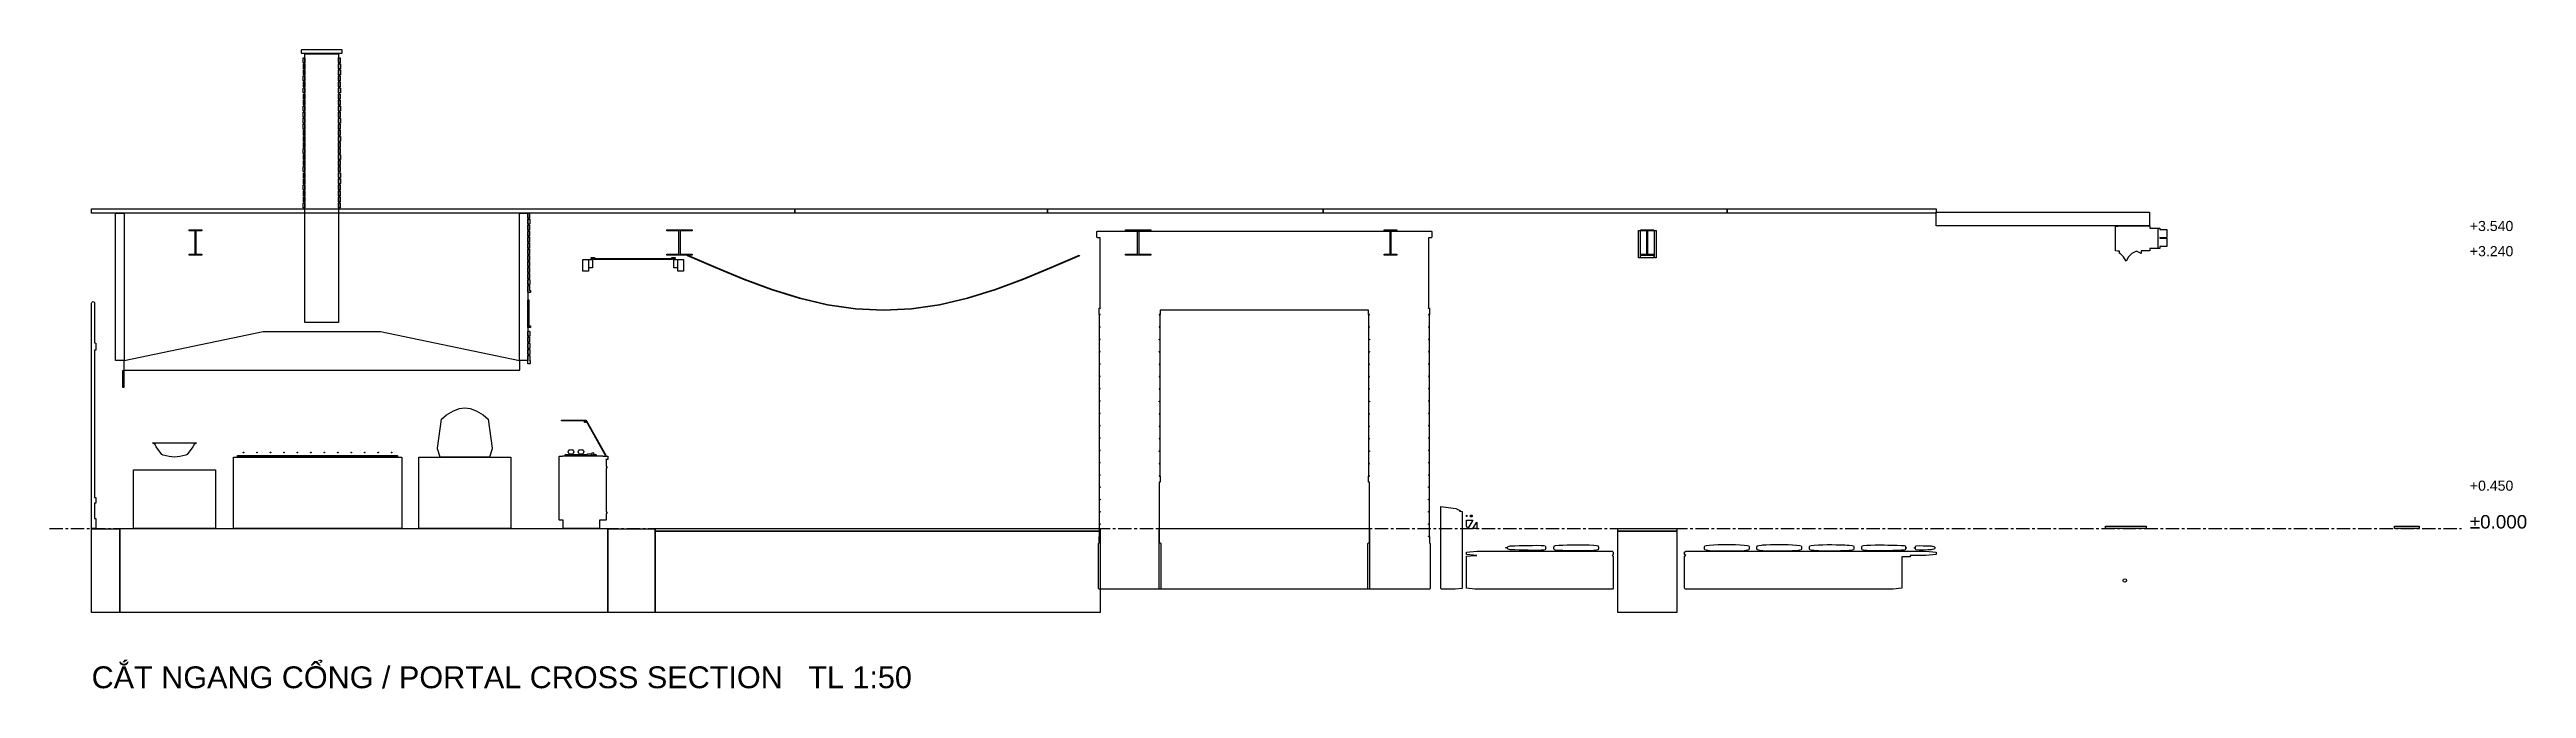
# Model space of a CAD drawing. Header units: millimetres. Extents: x -2320 to 44593, y -183000 to 30400.
# Drawn here: x -500 to 28933, y -113904 to -106300 of the extents above; entities that cross this region are included whole.
import ezdxf

# ---------------------------------------------------------------- set-up
doc = ezdxf.new("R2010")
doc.units = ezdxf.units.MM
doc.header["$LTSCALE"] = 50
doc.linetypes.add('CENTER', pattern=[5.08, 3.175, -0.635, 0.635, -0.635])
for name, color, linetype in [('A-DIMS', 1, 'Continuous'), ('A-SECT', 7, 'Continuous'), ('A-TEXT', 7, 'Continuous'), ('S-GRID', 8, 'CENTER')]:
    doc.layers.add(name, color=color, linetype=linetype)
doc.styles.add('VN', font='arial.ttf')

msp = doc.modelspace()

# ---------------------------------------------------------------- texts
at = {"layer": 'A-DIMS', "style": 'VN'}
for s, height, p in [('+3.540', 120, (28259.9, -108460)), ('+3.240', 120, (28259.9, -108760)), ('+0.450', 120, (28259.9, -111550)), ('±0.000', 160, (28259.9, -112000))]:
    msp.add_text(s, height=height, dxfattribs=at).set_placement(p)
at = {"layer": 'A-TEXT', "style": 'VN'}
msp.add_text('CẮT NGANG CỔNG / PORTAL CROSS SECTION   TL 1:50', height=260, dxfattribs=at).set_placement((0, -113900))

# ---------------------------------------------------------------- linework, layer by layer
at = {"layer": 'A-SECT'}
for points in [[(2495.3, -106345), (2495.3, -106304), (2499.3, -106300), (2971.3, -106300), (2975.3, -106304), (2975.3, -106345), (2971.3, -106349), (2499.3, -106349)], [(2516.8, -106397.8), (2533.3, -106397.8), (2535.3, -106399.8), (2535.3, -106455.8), (2533.3, -106457.8), (2516.8, -106457.8), (2514.8, -106455.8), (2514.8, -106399.8)], [(2518.3, -106529.8), (2516.3, -106527.8), (2516.3, -106471.8), (2518.3, -106469.8), (2533.3, -106469.8), (2535.3, -106471.8), (2535.3, -106527.8), (2533.3, -106529.8)], [(2535.3, -106599.8), (2533.3, -106601.8), (2519, -106601.8), (2517, -106599.8), (2517, -106543.8), (2519, -106541.8), (2533.3, -106541.8), (2535.3, -106543.8)], [(2935.3, -106350), (2935.3, -109550), (2535.3, -109550), (2535.3, -106350)], [(2935.3, -106455.8), (2935.3, -106399.8), (2937.3, -106397.8), (2952.4, -106397.8), (2954.4, -106399.8), (2954.4, -106455.8), (2952.4, -106457.8), (2937.3, -106457.8)], [(2935.3, -106527.8), (2935.3, -106471.8), (2937.3, -106469.8), (2954.9, -106469.8), (2956.9, -106471.8), (2956.9, -106527.8), (2954.9, -106529.8), (2937.3, -106529.8)], [(2935.3, -106599.8), (2935.3, -106543.8), (2937.3, -106541.8), (2953.8, -106541.8), (2955.8, -106543.8), (2955.8, -106599.8), (2953.8, -106601.8), (2937.3, -106601.8)], [(2516.4, -106613.8), (2533.3, -106613.8), (2535.3, -106615.8), (2535.3, -106671.8), (2533.3, -106673.8), (2516.4, -106673.8), (2514.4, -106671.8), (2514.4, -106615.8)], [(2517.2, -106817.8), (2515.2, -106815.8), (2515.2, -106759.8), (2517.2, -106757.8), (2533.3, -106757.8), (2535.3, -106759.8), (2535.3, -106815.8), (2533.3, -106817.8)], [(2516.1, -106743.8), (2516.1, -106687.8), (2518.1, -106685.8), (2533.3, -106685.8), (2535.3, -106687.8), (2535.3, -106743.8), (2533.3, -106745.8), (2518.1, -106745.8)], [(2517.3, -106887.8), (2517.3, -106831.8), (2519.3, -106829.8), (2533.3, -106829.8), (2535.3, -106831.8), (2535.3, -106887.8), (2533.3, -106889.8), (2519.3, -106889.8)], [(2937.3, -106613.8), (2953.3, -106613.8), (2955.3, -106615.8), (2955.3, -106671.8), (2953.3, -106673.8), (2937.3, -106673.8), (2935.3, -106671.8), (2935.3, -106615.8)], [(2937.3, -106685.8), (2952.4, -106685.8), (2954.4, -106687.8), (2954.4, -106743.8), (2952.4, -106745.8), (2937.3, -106745.8), (2935.3, -106743.8), (2935.3, -106687.8)], [(2955.2, -106817.8), (2937.3, -106817.8), (2935.3, -106815.8), (2935.3, -106759.8), (2937.3, -106757.8), (2955.2, -106757.8), (2957.2, -106759.8), (2957.2, -106815.8)], [(2935.3, -106887.8), (2935.3, -106831.8), (2937.3, -106829.8), (2951.3, -106829.8), (2953.3, -106831.8), (2953.3, -106887.8), (2951.3, -106889.8), (2937.3, -106889.8)], [(2533.3, -107105.8), (2515.4, -107105.8), (2513.4, -107103.8), (2513.4, -107047.8), (2515.4, -107045.8), (2533.3, -107045.8), (2535.3, -107047.8), (2535.3, -107103.8)], [(2515.8, -107177.8), (2513.8, -107175.8), (2513.8, -107119.8), (2515.8, -107117.8), (2533.3, -107117.8), (2535.3, -107119.8), (2535.3, -107175.8), (2533.3, -107177.8)], [(2516.9, -106973.8), (2533.3, -106973.8), (2535.3, -106975.8), (2535.3, -107031.8), (2533.3, -107033.8), (2516.9, -107033.8), (2514.9, -107031.8), (2514.9, -106975.8)], [(2519.1, -106901.8), (2533.3, -106901.8), (2535.3, -106903.8), (2535.3, -106959.8), (2533.3, -106961.8), (2519.1, -106961.8), (2517.1, -106959.8), (2517.1, -106903.8)], [(2937.3, -106961.8), (2935.3, -106959.8), (2935.3, -106903.8), (2937.3, -106901.8), (2952, -106901.8), (2954, -106903.8), (2954, -106959.8), (2952, -106961.8)], [(2937.3, -106973.8), (2954.2, -106973.8), (2956.2, -106975.8), (2956.2, -107031.8), (2954.2, -107033.8), (2937.3, -107033.8), (2935.3, -107031.8), (2935.3, -106975.8)], [(2937.3, -107105.8), (2935.3, -107103.8), (2935.3, -107047.8), (2937.3, -107045.8), (2953, -107045.8), (2955, -107047.8), (2955, -107103.8), (2953, -107105.8)], [(2954.7, -107177.8), (2937.3, -107177.8), (2935.3, -107175.8), (2935.3, -107119.8), (2937.3, -107117.8), (2954.7, -107117.8), (2956.7, -107119.8), (2956.7, -107175.8)], [(2513.6, -107247.8), (2513.6, -107191.8), (2515.6, -107189.8), (2533.3, -107189.8), (2535.3, -107191.8), (2535.3, -107247.8), (2533.3, -107249.8), (2515.6, -107249.8)], [(2518.5, -107261.8), (2533.3, -107261.8), (2535.3, -107263.8), (2535.3, -107319.8), (2533.3, -107321.8), (2518.5, -107321.8), (2516.5, -107319.8), (2516.5, -107263.8)], [(2518.9, -107393.8), (2516.9, -107391.8), (2516.9, -107335.8), (2518.9, -107333.8), (2533.3, -107333.8), (2535.3, -107335.8), (2535.3, -107391.8), (2533.3, -107393.8)], [(2533.3, -107465.8), (2519.2, -107465.8), (2517.2, -107463.8), (2517.2, -107407.8), (2519.2, -107405.8), (2533.3, -107405.8), (2535.3, -107407.8), (2535.3, -107463.8)], [(2937.3, -107189.8), (2952.7, -107189.8), (2954.7, -107191.8), (2954.7, -107247.8), (2952.7, -107249.8), (2937.3, -107249.8), (2935.3, -107247.8), (2935.3, -107191.8)], [(2937.3, -107321.8), (2935.3, -107319.8), (2935.3, -107263.8), (2937.3, -107261.8), (2952.5, -107261.8), (2954.5, -107263.8), (2954.5, -107319.8), (2952.5, -107321.8)], [(2935.3, -107391.8), (2935.3, -107335.8), (2937.3, -107333.8), (2954.6, -107333.8), (2956.6, -107335.8), (2956.6, -107391.8), (2954.6, -107393.8), (2937.3, -107393.8)], [(2935.3, -107463.8), (2935.3, -107407.8), (2937.3, -107405.8), (2952.1, -107405.8), (2954.1, -107407.8), (2954.1, -107463.8), (2952.1, -107465.8), (2937.3, -107465.8)], [(2515.5, -107751.8), (2515.5, -107695.8), (2517.5, -107693.8), (2533.3, -107693.8), (2535.3, -107695.8), (2535.3, -107751.8), (2533.3, -107753.8), (2517.5, -107753.8)], [(2517.6, -107477.8), (2533.3, -107477.8), (2535.3, -107479.8), (2535.3, -107535.8), (2533.3, -107537.8), (2517.6, -107537.8), (2515.6, -107535.8), (2515.6, -107479.8)], [(2516.1, -107679.8), (2516.1, -107623.8), (2518.1, -107621.8), (2533.3, -107621.8), (2535.3, -107623.8), (2535.3, -107679.8), (2533.3, -107681.8), (2518.1, -107681.8)], [(2518.4, -107609.8), (2516.4, -107607.8), (2516.4, -107551.8), (2518.4, -107549.8), (2533.3, -107549.8), (2535.3, -107551.8), (2535.3, -107607.8), (2533.3, -107609.8)], [(2937.3, -107477.8), (2952.1, -107477.8), (2954.1, -107479.8), (2954.1, -107535.8), (2952.1, -107537.8), (2937.3, -107537.8), (2935.3, -107535.8), (2935.3, -107479.8)], [(2937.3, -107549.8), (2954.1, -107549.8), (2956.1, -107551.8), (2956.1, -107607.8), (2954.1, -107609.8), (2937.3, -107609.8), (2935.3, -107607.8), (2935.3, -107551.8)], [(2954.7, -107679.8), (2952.7, -107681.8), (2937.3, -107681.8), (2935.3, -107679.8), (2935.3, -107623.8), (2937.3, -107621.8), (2952.7, -107621.8), (2954.7, -107623.8)], [(2935.3, -107751.8), (2935.3, -107695.8), (2937.3, -107693.8), (2951.9, -107693.8), (2953.9, -107695.8), (2953.9, -107751.8), (2951.9, -107753.8), (2937.3, -107753.8)], [(2533.3, -107969.8), (2516.8, -107969.8), (2514.8, -107967.8), (2514.8, -107911.8), (2516.8, -107909.8), (2533.3, -107909.8), (2535.3, -107911.8), (2535.3, -107967.8)], [(2516.2, -107767.8), (2518.2, -107765.8), (2533.3, -107765.8), (2535.3, -107767.8), (2535.3, -107823.8), (2533.3, -107825.8), (2518.2, -107825.8), (2516.2, -107823.8)], [(2518.3, -107837.8), (2533.3, -107837.8), (2535.3, -107839.8), (2535.3, -107895.8), (2533.3, -107897.8), (2518.3, -107897.8), (2516.3, -107895.8), (2516.3, -107839.8)], [(2516.6, -108039.8), (2516.6, -107983.8), (2518.6, -107981.8), (2533.3, -107981.8), (2535.3, -107983.8), (2535.3, -108039.8), (2533.3, -108041.8), (2518.6, -108041.8)], [(2935.3, -107823.8), (2935.3, -107767.8), (2937.3, -107765.8), (2954.5, -107765.8), (2956.5, -107767.8), (2956.5, -107823.8), (2954.5, -107825.8), (2937.3, -107825.8)], [(2937.3, -107837.8), (2955.1, -107837.8), (2957.1, -107839.8), (2957.1, -107895.8), (2955.1, -107897.8), (2937.3, -107897.8), (2935.3, -107895.8), (2935.3, -107839.8)], [(2935.3, -107967.8), (2935.3, -107911.8), (2937.3, -107909.8), (2952.8, -107909.8), (2954.8, -107911.8), (2954.8, -107967.8), (2952.8, -107969.8), (2937.3, -107969.8)], [(2952.1, -108041.8), (2937.3, -108041.8), (2935.3, -108039.8), (2935.3, -107983.8), (2937.3, -107981.8), (2952.1, -107981.8), (2954.1, -107983.8), (2954.1, -108039.8)], [(8357.3, -108197.2), (8357.3, -108247.3), (0, -108247.2), (0, -108197.2)], [(385.3, -110000), (285.3, -110000), (285.3, -108247.2), (385.3, -108247.2)], [(2514.8, -108127.8), (2516.8, -108125.8), (2533.3, -108125.8), (2535.3, -108127.8), (2535.3, -108183.8), (2533.3, -108185.8), (2516.8, -108185.8), (2514.8, -108183.8)], [(2516.5, -108111.8), (2516.5, -108055.8), (2518.5, -108053.8), (2533.3, -108053.8), (2535.3, -108055.8), (2535.3, -108111.8), (2533.3, -108113.8), (2518.5, -108113.8)], [(2935.3, -108055.8), (2937.3, -108053.8), (2952, -108053.8), (2954, -108055.8), (2954, -108111.8), (2952, -108113.8), (2937.3, -108113.8), (2935.3, -108111.8)], [(2935.3, -108183.8), (2935.3, -108127.8), (2937.3, -108125.8), (2952.5, -108125.8), (2954.5, -108127.8), (2954.5, -108183.8), (2952.5, -108185.8), (2937.3, -108185.8)], [(5185.3, -110000), (5085.3, -110000), (5085.3, -108247.2), (5185.3, -108247.2)], [(5187.3, -108306), (5185.3, -108304), (5185.3, -108248), (5187.3, -108246), (5203.3, -108246), (5205.3, -108248), (5205.3, -108304), (5203.3, -108306)], [(11357.3, -108197.2), (11357.3, -108247.3), (8357.3, -108247.3), (8357.3, -108197.2)], [(14635.3, -108197.2), (14635.3, -108247.2), (11357.3, -108247.3), (11357.3, -108197.2)], [(19435.3, -108197.3), (19435.3, -108247.3), (14635.3, -108247.2), (14635.3, -108197.2)], [(21916.7, -108197.3), (21916.7, -108247.3), (19435.3, -108247.3), (19435.3, -108197.3)], [(24453.2, -108237.2), (24453.2, -108397.2), (21916.9, -108397.2), (21916.9, -108237.2)], [(1231.7, -108457.9), (1160.3, -108457.9), (1160.3, -108447.3), (1310.3, -108447.2), (1310.3, -108457.9), (1238.8, -108457.9), (1238.8, -108736.6), (1310.3, -108736.6), (1310.3, -108747.3), (1160.3, -108747.3), (1160.3, -108736.6), (1231.7, -108736.6)], [(5185.3, -108320), (5187.3, -108318), (5203.5, -108318), (5205.5, -108320), (5205.5, -108376), (5203.5, -108378), (5187.3, -108378), (5185.3, -108376)], [(5202.7, -108450), (5187.3, -108450), (5185.3, -108448), (5185.3, -108392), (5187.3, -108390), (5202.7, -108390), (5204.7, -108392), (5204.7, -108448)], [(5185.3, -108464), (5187.3, -108462), (5201.8, -108462), (5203.8, -108464), (5203.8, -108520), (5201.8, -108522), (5187.3, -108522), (5185.3, -108520)], [(5203.4, -108592), (5201.4, -108594), (5187.3, -108594), (5185.3, -108592), (5185.3, -108536), (5187.3, -108534), (5201.4, -108534), (5203.4, -108536)], [(5202.8, -108666), (5187.3, -108666), (5185.3, -108664), (5185.3, -108608), (5187.3, -108606), (5202.8, -108606), (5204.8, -108608), (5204.8, -108664)], [(6978.2, -108457.9), (6835.3, -108457.9), (6835.3, -108447.2), (7135.3, -108447.2), (7135.3, -108457.9), (6992.4, -108457.9), (6992.4, -108736.6), (7135.3, -108736.6), (7135.3, -108747.3), (6835.3, -108747.3), (6835.3, -108736.6), (6978.2, -108736.6)], [(12697.3, -112720), (11973.3, -112720), (11965.3, -112712), (11965.3, -112178), (11973.3, -112170), (11974.3, -112170), (11973.3, -112169), (11973.3, -112096), (11974.3, -112095), (11984.3, -112095), (11985.3, -112096), (11985.3, -112092.5), (11984.3, -112093.5), (11976.3, -112093.5), (11975.3, -112092.5), (11975.3, -111950.8), (11976.3, -111949.8), (11984.3, -111949.8), (11985.3, -111950.8), (11985.3, -111945.8), (11984.3, -111946.8), (11976.3, -111946.8), (11975.3, -111945.8), (11975.3, -111804.2), (11976.3, -111803.2), (11984.3, -111803.2), (11985.3, -111804.2), (11985.3, -111799.2), (11984.3, -111800.2), (11976.3, -111800.2), (11975.3, -111799.2), (11975.3, -111657.5), (11976.3, -111656.5), (11984.3, -111656.5), (11985.3, -111657.5), (11985.3, -111652.5), (11984.3, -111653.5), (11976.3, -111653.5), (11975.3, -111652.5), (11975.3, -111510.8), (11976.3, -111509.8), (11984.3, -111509.8), (11985.3, -111510.8), (11985.3, -111505.8), (11984.3, -111506.8), (11976.3, -111506.8), (11975.3, -111505.8), (11975.3, -111364.2), (11976.3, -111363.2), (11984.3, -111363.2), (11985.3, -111364.2), (11985.3, -111359.2), (11984.3, -111360.2), (11976.3, -111360.2), (11975.3, -111359.2), (11975.3, -111217.5), (11976.3, -111216.5), (11984.3, -111216.5), (11985.3, -111217.5), (11985.3, -111212.5), (11984.3, -111213.5), (11976.3, -111213.5), (11975.3, -111212.5), (11975.3, -111070.8), (11976.3, -111069.8), (11984.3, -111069.8), (11985.3, -111070.8), (11985.3, -111065.8), (11984.3, -111066.8), (11976.3, -111066.8), (11975.3, -111065.8), (11975.3, -110924.2), (11976.3, -110923.2), (11984.3, -110923.2), (11985.3, -110924.2), (11985.3, -110919.2), (11984.3, -110920.2), (11976.3, -110920.2), (11975.3, -110919.2), (11975.3, -110777.5), (11976.3, -110776.5), (11984.3, -110776.5), (11985.3, -110777.5), (11985.3, -110772.5), (11984.3, -110773.5), (11976.3, -110773.5), (11975.3, -110772.5), (11975.3, -110630.8), (11976.3, -110629.8), (11984.3, -110629.8), (11985.3, -110630.8), (11985.3, -110625.8), (11984.3, -110626.8), (11976.3, -110626.8), (11975.3, -110625.8), (11975.3, -110484.2), (11976.3, -110483.2), (11984.3, -110483.2), (11985.3, -110484.2), (11985.3, -110479.2), (11984.3, -110480.2), (11976.3, -110480.2), (11975.3, -110479.2), (11975.3, -110337.5), (11976.3, -110336.5), (11984.3, -110336.5), (11985.3, -110337.5), (11985.3, -110332.5), (11984.3, -110333.5), (11976.3, -110333.5), (11975.3, -110332.5), (11975.3, -110190.8), (11976.3, -110189.8), (11984.3, -110189.8), (11985.3, -110190.8), (11985.3, -110185.8), (11984.3, -110186.8), (11976.3, -110186.8), (11975.3, -110185.8), (11975.3, -110044.2), (11976.3, -110043.2), (11984.3, -110043.2), (11985.3, -110044.2), (11985.3, -110039.2), (11984.3, -110040.2), (11976.3, -110040.2), (11975.3, -110039.2), (11975.3, -109897.5), (11976.3, -109896.5), (11984.3, -109896.5), (11985.3, -109897.5), (11985.3, -109892.5), (11984.3, -109893.5), (11976.3, -109893.5), (11975.3, -109892.5), (11975.3, -109750.8), (11976.3, -109749.8), (11984.3, -109749.8), (11985.3, -109750.8), (11985.3, -109745.8), (11984.3, -109746.8), (11976.3, -109746.8), (11975.3, -109745.8), (11975.3, -109604.2), (11976.3, -109603.2), (11984.3, -109603.2), (11985.3, -109604.2), (11985.3, -109599.2), (11984.3, -109600.2), (11976.3, -109600.2), (11975.3, -109599.2), (11975.3, -109457.5), (11976.3, -109456.5), (11984.3, -109456.5), (11985.3, -109457.5), (11985.3, -109454), (11984.3, -109455), (11974.3, -109455), (11973.3, -109454), (11973.3, -109381), (11974.3, -109380), (11984.3, -109380), (11985.3, -109381), (11985.3, -109380), (11985.3, -108540), (11951.3, -108540), (11945.3, -108534), (11945.3, -108466), (11951.3, -108460), (15919.3, -108460), (15925.3, -108466), (15925.3, -108534), (15919.3, -108540), (15885.3, -108540), (15885.3, -109380), (15885.3, -109381), (15886.3, -109380), (15896.3, -109380), (15897.3, -109381), (15897.3, -109454), (15896.3, -109455), (15886.3, -109455), (15885.3, -109454), (15885.3, -109457.5), (15886.3, -109456.5), (15894.3, -109456.5), (15895.3, -109457.5), (15895.3, -109599.2), (15894.3, -109600.2), (15886.3, -109600.2), (15885.3, -109599.2), (15885.3, -109604.2), (15886.3, -109603.2), (15894.3, -109603.2), (15895.3, -109604.2), (15895.3, -109745.8), (15894.3, -109746.8), (15886.3, -109746.8), (15885.3, -109745.8), (15885.3, -109750.8), (15886.3, -109749.8), (15894.3, -109749.8), (15895.3, -109750.8), (15895.3, -109892.5), (15894.3, -109893.5), (15886.3, -109893.5), (15885.3, -109892.5), (15885.3, -109897.5), (15886.3, -109896.5), (15894.3, -109896.5), (15895.3, -109897.5), (15895.3, -110039.2), (15894.3, -110040.2), (15886.3, -110040.2), (15885.3, -110039.2), (15885.3, -110044.2), (15886.3, -110043.2), (15894.3, -110043.2), (15895.3, -110044.2), (15895.3, -110185.8), (15894.3, -110186.8), (15886.3, -110186.8), (15885.3, -110185.8), (15885.3, -110190.8), (15886.3, -110189.8), (15894.3, -110189.8), (15895.3, -110190.8), (15895.3, -110332.5), (15894.3, -110333.5), (15886.3, -110333.5), (15885.3, -110332.5), (15885.3, -110337.5), (15886.3, -110336.5), (15894.3, -110336.5), (15895.3, -110337.5), (15895.3, -110479.2), (15894.3, -110480.2), (15886.3, -110480.2), (15885.3, -110479.2), (15885.3, -110484.2), (15886.3, -110483.2), (15894.3, -110483.2), (15895.3, -110484.2), (15895.3, -110625.8), (15894.3, -110626.8), (15886.3, -110626.8), (15885.3, -110625.8), (15885.3, -110630.8), (15886.3, -110629.8), (15894.3, -110629.8), (15895.3, -110630.8), (15895.3, -110772.5), (15894.3, -110773.5), (15886.3, -110773.5), (15885.3, -110772.5), (15885.3, -110777.5), (15886.3, -110776.5), (15894.3, -110776.5), (15895.3, -110777.5), (15895.3, -110919.2), (15894.3, -110920.2), (15886.3, -110920.2), (15885.3, -110919.2), (15885.3, -110924.2), (15886.3, -110923.2), (15894.3, -110923.2), (15895.3, -110924.2), (15895.3, -111065.8), (15894.3, -111066.8), (15886.3, -111066.8), (15885.3, -111065.8), (15885.3, -111070.8), (15886.3, -111069.8), (15894.3, -111069.8), (15895.3, -111070.8), (15895.3, -111212.5), (15894.3, -111213.5), (15886.3, -111213.5), (15885.3, -111212.5), (15885.3, -111217.5), (15886.3, -111216.5), (15894.3, -111216.5), (15895.3, -111217.5), (15895.3, -111359.2), (15894.3, -111360.2), (15886.3, -111360.2), (15885.3, -111359.2), (15885.3, -111364.2), (15886.3, -111363.2), (15894.3, -111363.2), (15895.3, -111364.2), (15895.3, -111505.8), (15894.3, -111506.8), (15886.3, -111506.8), (15885.3, -111505.8), (15885.3, -111510.8), (15886.3, -111509.8), (15894.3, -111509.8), (15895.3, -111510.8), (15895.3, -111652.5), (15894.3, -111653.5), (15886.3, -111653.5), (15885.3, -111652.5), (15885.3, -111657.5), (15886.3, -111656.5), (15894.3, -111656.5), (15895.3, -111657.5), (15895.3, -111799.2), (15894.3, -111800.2), (15886.3, -111800.2), (15885.3, -111799.2), (15885.3, -111804.2), (15886.3, -111803.2), (15894.3, -111803.2), (15895.3, -111804.2), (15895.3, -111945.8), (15894.3, -111946.8), (15886.3, -111946.8), (15885.3, -111945.8), (15885.3, -111950.8), (15886.3, -111949.8), (15894.3, -111949.8), (15895.3, -111950.8), (15895.3, -112092.5), (15894.3, -112093.5), (15886.3, -112093.5), (15885.3, -112092.5), (15885.3, -112096), (15886.3, -112095), (15896.3, -112095), (15897.3, -112096), (15897.3, -112169), (15896.3, -112170), (15897.3, -112170), (15905.3, -112178), (15905.3, -112712), (15897.3, -112720), (15173.3, -112720), (15165.3, -112712), (15165.3, -112178), (15173.3, -112170), (15185.3, -112170), (15185.3, -111449), (15184.3, -111450), (15174.3, -111450), (15173.3, -111449), (15173.3, -111376), (15174.3, -111375), (15184.3, -111375), (15185.3, -111376), (15185.3, -111372.5), (15184.3, -111373.5), (15176.3, -111373.5), (15175.3, -111372.5), (15175.3, -111229.8), (15176.3, -111228.8), (15184.3, -111228.8), (15185.3, -111229.8), (15185.3, -111224.8), (15184.3, -111225.8), (15176.3, -111225.8), (15175.3, -111224.8), (15175.3, -111082.1), (15176.3, -111081.1), (15184.3, -111081.1), (15185.3, -111082.1), (15185.3, -111077.1), (15184.3, -111078.1), (15176.3, -111078.1), (15175.3, -111077.1), (15175.3, -110934.4), (15176.3, -110933.4), (15184.3, -110933.4), (15185.3, -110934.4), (15185.3, -110929.4), (15184.3, -110930.4), (15176.3, -110930.4), (15175.3, -110929.4), (15175.3, -110786.7), (15176.3, -110785.7), (15184.3, -110785.7), (15185.3, -110786.7), (15185.3, -110781.7), (15184.3, -110782.7), (15176.3, -110782.7), (15175.3, -110781.7), (15175.3, -110639), (15176.3, -110638), (15184.3, -110638), (15185.3, -110639), (15185.3, -110634), (15184.3, -110635), (15176.3, -110635), (15175.3, -110634), (15175.3, -110491.3), (15176.3, -110490.3), (15184.3, -110490.3), (15185.3, -110491.3), (15185.3, -110486.3), (15184.3, -110487.3), (15176.3, -110487.3), (15175.3, -110486.3), (15175.3, -110343.7), (15176.3, -110342.7), (15184.3, -110342.7), (15185.3, -110343.7), (15185.3, -110338.7), (15184.3, -110339.7), (15176.3, -110339.7), (15175.3, -110338.7), (15175.3, -110196), (15176.3, -110195), (15184.3, -110195), (15185.3, -110196), (15185.3, -110191), (15184.3, -110192), (15176.3, -110192), (15175.3, -110191), (15175.3, -110048.3), (15176.3, -110047.3), (15184.3, -110047.3), (15185.3, -110048.3), (15185.3, -110043.3), (15184.3, -110044.3), (15176.3, -110044.3), (15175.3, -110043.3), (15175.3, -109900.6), (15176.3, -109899.6), (15184.3, -109899.6), (15185.3, -109900.6), (15185.3, -109895.6), (15184.3, -109896.6), (15176.3, -109896.6), (15175.3, -109895.6), (15175.3, -109752.9), (15176.3, -109751.9), (15184.3, -109751.9), (15185.3, -109752.9), (15185.3, -109747.9), (15184.3, -109748.9), (15176.3, -109748.9), (15175.3, -109747.9), (15175.3, -109605.2), (15176.3, -109604.2), (15184.3, -109604.2), (15185.3, -109605.2), (15185.3, -109600.2), (15184.3, -109601.2), (15176.3, -109601.2), (15175.3, -109600.2), (15175.3, -109457.5), (15176.3, -109456.5), (15184.3, -109456.5), (15185.3, -109457.5), (15185.3, -109454), (15184.3, -109455), (15174.3, -109455), (15173.3, -109454), (15173.3, -109400), (12697.3, -109400), (12697.3, -109454), (12696.3, -109455), (12686.3, -109455), (12685.3, -109454), (12685.3, -109457.5), (12686.3, -109456.5), (12694.3, -109456.5), (12695.3, -109457.5), (12695.3, -109600.2), (12694.3, -109601.2), (12686.3, -109601.2), (12685.3, -109600.2), (12685.3, -109605.2), (12686.3, -109604.2), (12694.3, -109604.2), (12695.3, -109605.2), (12695.3, -109747.9), (12694.3, -109748.9), (12686.3, -109748.9), (12685.3, -109747.9), (12685.3, -109752.9), (12686.3, -109751.9), (12694.3, -109751.9), (12695.3, -109752.9), (12695.3, -109895.6), (12694.3, -109896.6), (12686.3, -109896.6), (12685.3, -109895.6), (12685.3, -109900.6), (12686.3, -109899.6), (12694.3, -109899.6), (12695.3, -109900.6), (12695.3, -110043.3), (12694.3, -110044.3), (12686.3, -110044.3), (12685.3, -110043.3), (12685.3, -110048.3), (12686.3, -110047.3), (12694.3, -110047.3), (12695.3, -110048.3), (12695.3, -110191), (12694.3, -110192), (12686.3, -110192), (12685.3, -110191), (12685.3, -110196), (12686.3, -110195), (12694.3, -110195), (12695.3, -110196), (12695.3, -110338.7), (12694.3, -110339.7), (12686.3, -110339.7), (12685.3, -110338.7), (12685.3, -110343.7), (12686.3, -110342.7), (12694.3, -110342.7), (12695.3, -110343.7), (12695.3, -110486.3), (12694.3, -110487.3), (12686.3, -110487.3), (12685.3, -110486.3), (12685.3, -110491.3), (12686.3, -110490.3), (12694.3, -110490.3), (12695.3, -110491.3), (12695.3, -110634), (12694.3, -110635), (12686.3, -110635), (12685.3, -110634), (12685.3, -110639), (12686.3, -110638), (12694.3, -110638), (12695.3, -110639), (12695.3, -110781.7), (12694.3, -110782.7), (12686.3, -110782.7), (12685.3, -110781.7), (12685.3, -110786.7), (12686.3, -110785.7), (12694.3, -110785.7), (12695.3, -110786.7), (12695.3, -110929.4), (12694.3, -110930.4), (12686.3, -110930.4), (12685.3, -110929.4), (12685.3, -110934.4), (12686.3, -110933.4), (12694.3, -110933.4), (12695.3, -110934.4), (12695.3, -111077.1), (12694.3, -111078.1), (12686.3, -111078.1), (12685.3, -111077.1), (12685.3, -111082.1), (12686.3, -111081.1), (12694.3, -111081.1), (12695.3, -111082.1), (12695.3, -111224.8), (12694.3, -111225.8), (12686.3, -111225.8), (12685.3, -111224.8), (12685.3, -111229.8), (12686.3, -111228.8), (12694.3, -111228.8), (12695.3, -111229.8), (12695.3, -111372.5), (12694.3, -111373.5), (12686.3, -111373.5), (12685.3, -111372.5), (12685.3, -111376), (12686.3, -111375), (12696.3, -111375), (12697.3, -111376), (12697.3, -111449), (12696.3, -111450), (12686.3, -111450), (12685.3, -111449), (12685.3, -112170), (12697.3, -112170), (12705.3, -112178), (12705.3, -112712)], [(12428.2, -108457.9), (12285.3, -108457.9), (12285.3, -108447.2), (12585.3, -108447.2), (12585.3, -108457.9), (12442.4, -108457.9), (12442.4, -108736.5), (12585.3, -108736.5), (12585.3, -108747.2), (12285.3, -108747.2), (12285.3, -108736.5), (12428.2, -108736.5)], [(15431.7, -108457.9), (15360.3, -108457.9), (15360.3, -108447.2), (15510.3, -108447.2), (15510.3, -108457.9), (15438.9, -108457.9), (15438.9, -108736.5), (15510.3, -108736.5), (15510.3, -108747.2), (15360.3, -108747.2), (15360.3, -108736.5), (15431.7, -108736.5)], [(18380.3, -108777.3), (18380.3, -108452.3), (18400.3, -108452.3), (18400.3, -108777.3)], [(18481.8, -108457.9), (18410.3, -108457.9), (18410.3, -108447.2), (18560.3, -108447.2), (18560.3, -108457.9), (18488.8, -108457.9), (18488.8, -108736.5), (18560.3, -108736.5), (18560.3, -108747.2), (18410.3, -108747.2), (18410.3, -108736.5), (18481.8, -108736.5)], [(18570.3, -108777.3), (18570.3, -108452.3), (18590.3, -108452.3), (18590.3, -108777.3)], [(24144.4, -108768.5), (24104.2, -108728.6), (24099, -108725.8), (24099, -108698.6), (24078.6, -108698.7), (24048, -108695.8), (24048, -108403.8), (24078.6, -108400.7), (24425.2, -108399.5), (24455.8, -108402.4), (24455.8, -108427.4), (24553.5, -108427.1), (24553.5, -108667.1), (24455.8, -108667.4), (24455.8, -108694.4), (24425.2, -108697.5), (24353.8, -108697.7), (24353.8, -108726.9), (24300.2, -108698), (24244.9, -108728.2), (24204.7, -108768.3), (24174.6, -108818.4)], [(24598.5, -108644.9), (24578.1, -108643), (24578.1, -108667), (24557.5, -108667.1), (24557.5, -108427.1), (24578.1, -108427), (24578.1, -108443), (24598.5, -108440.9), (24639.2, -108440.8), (24659.6, -108442.7), (24659.6, -108538.7), (24639.2, -108540.8), (24598.5, -108540.9), (24578.1, -108539), (24578.1, -108547), (24598.5, -108544.9), (24639.2, -108544.8), (24659.6, -108546.7), (24659.6, -108642.7), (24639.2, -108644.8)], [(5187.3, -108738), (5185.3, -108736), (5185.3, -108680), (5187.3, -108678), (5202.9, -108678), (5204.9, -108680), (5204.9, -108736), (5202.9, -108738)], [(5185.3, -108752), (5187.3, -108750), (5201.7, -108750), (5203.7, -108752), (5203.7, -108808), (5201.7, -108810), (5187.3, -108810), (5185.3, -108808)], [(5201.6, -108882), (5187.3, -108882), (5185.3, -108880), (5185.3, -108824), (5187.3, -108822), (5201.6, -108822), (5203.6, -108824), (5203.6, -108880)], [(5185.3, -108896), (5187.3, -108894), (5202.1, -108894), (5204.1, -108896), (5204.1, -108952), (5202.1, -108954), (5187.3, -108954), (5185.3, -108952)], [(5835.3, -108797.3), (5870.3, -108797.3), (5905.3, -108797.3), (5905.3, -108937.2), (5870.3, -108937.2), (5870.3, -108937.3), (5835.3, -108937.3)], [(5910.3, -108897.2), (5910.3, -108797.2), (5952.3, -108797.2), (5952.3, -108897.2)], [(6933.3, -108773.2), (6933.3, -108785.2), (6903.3, -108785.2), (6903.3, -108797.3), (5967.3, -108797.3), (5967.3, -108785.2), (5937.3, -108785.2), (5937.3, -108773.2), (5977.3, -108773.2), (5977.3, -108785.2), (6893.3, -108785.2), (6893.3, -108773.2)], [(6918.3, -108897.2), (6918.3, -108797.2), (6960.3, -108797.2), (6960.3, -108897.2)], [(6965.3, -108797.2), (7035.3, -108797.3), (7035.3, -108937.2), (6993.8, -108937.2), (6965.3, -108937.2)], [(11406.3, -108899.3), (11073.9, -109036.7), (10741.4, -109160.1), (10408.8, -109263.2), (10076.1, -109340.8), (9743.2, -109388.9), (9410.3, -109405.3), (9077.4, -109388.9), (8744.5, -109340.8), (8411.8, -109263.2), (8079.2, -109160.1), (7746.7, -109036.7), (7414.3, -108899.3), (7082.1, -108754.6), (7085.3, -108747.3), (7417.4, -108891.9), (7749.6, -109029.3), (8081.7, -109152.5), (8413.9, -109255.4), (8746, -109332.9), (9078.2, -109381), (9410.3, -109397.2), (9742.4, -109381), (10074.6, -109332.9), (10406.7, -109255.4), (10738.9, -109152.5), (11071, -109029.3), (11403.2, -108891.9), (11735.3, -108747.3), (11738.5, -108754.6)], [(18565.3, -108777.3), (18405.3, -108777.3), (18405.3, -108749.2), (18565.3, -108749.2)], [(5205, -109024), (5203, -109026), (5187.3, -109026), (5185.3, -109024), (5185.3, -108968), (5187.3, -108966), (5203, -108966), (5205, -108968)], [(5187.3, -109098), (5185.3, -109096), (5185.3, -109040), (5187.3, -109038), (5203.7, -109038), (5205.7, -109040), (5205.7, -109096), (5203.7, -109098)], [(5202.1, -109110), (5204.1, -109112), (5204.1, -109168), (5213.3, -109168), (5215.3, -109170), (5215.3, -109188), (5213.3, -109190), (5187.3, -109190), (5185.3, -109188), (5185.3, -109170), (5186.3, -109169), (5185.3, -109168), (5185.3, -109112), (5187.3, -109110)], [(48.5, -112000), (36.1, -112000), (0, -112000), (0, -111880), (0, -109317.5), (1.4, -109310.8), (5.3, -109305.1), (11.2, -109301.3), (18.1, -109300), (25, -109301.3), (30.8, -109305.1), (34.7, -109310.8), (36.1, -109317.5), (36.1, -109791.7), (51.6, -109794.2), (51.6, -109852.4), (51.6, -109879.6), (36.1, -109876.7), (36.1, -111630), (51.6, -111630), (51.6, -111674.6), (51.6, -111700), (36.1, -111700), (36.1, -111880), (48.5, -111880)], [(5185.3, -109377), (5185.3, -109281), (5187.3, -109279), (5195.3, -109279), (5197.3, -109281), (5197.3, -109377), (5195.3, -109379), (5187.3, -109379)], [(5187.3, -109482), (5185.3, -109480), (5185.3, -109384), (5187.3, -109382), (5195.3, -109382), (5197.3, -109384), (5197.3, -109480), (5195.3, -109482)], [(5185.3, -109487), (5187.3, -109485), (5195.3, -109485), (5197.3, -109487), (5197.3, -109583), (5195.3, -109585), (5187.3, -109585), (5185.3, -109583)], [(5082.3, -110120), (388.3, -110120), (385.3, -110117), (385.3, -110003), (388.3, -110000), (385.3, -110000), (2039.1, -109653.8), (3431.5, -109653.8), (5085.3, -110000), (5082.3, -110000), (5085.3, -110003), (5085.3, -110117)], [(5213.3, -109610), (5187.3, -109610), (5185.3, -109608), (5185.3, -109590), (5187.3, -109588), (5213.3, -109588), (5215.3, -109590), (5215.3, -109608)], [(5185.3, -109654), (5187.3, -109652), (5204.1, -109652), (5206.1, -109654), (5206.1, -109710), (5204.1, -109712), (5187.3, -109712), (5185.3, -109710)], [(5201.5, -109784), (5187.3, -109784), (5185.3, -109782), (5185.3, -109726), (5187.3, -109724), (5201.5, -109724), (5203.5, -109726), (5203.5, -109782)], [(5185.3, -109798), (5187.3, -109796), (5205.1, -109796), (5207.1, -109798), (5207.1, -109854), (5205.1, -109856), (5187.3, -109856), (5185.3, -109854)], [(5205.4, -109870), (5205.4, -109926), (5203.4, -109928), (5187.3, -109928), (5185.3, -109926), (5185.3, -109870), (5187.3, -109868), (5203.4, -109868)], [(5205.9, -109942), (5205.9, -109998), (5203.9, -110000), (5208.3, -110000), (5210.3, -110002), (5210.3, -110038), (5208.3, -110040), (5187.3, -110040), (5185.3, -110038), (5185.3, -110002), (5187.3, -110000), (5185.3, -109998), (5185.3, -109942), (5187.3, -109940), (5203.9, -109940)], [(381.3, -110320), (369.3, -110320), (369.3, -110120), (381.3, -110120)], [(4300.7, -110597.7), (4370.7, -110571), (4435.3, -110562.7), (4499.9, -110571), (4569.9, -110597.7), (4652.5, -110648.8), (4713.8, -110700), (4760.3, -111045.6), (4760.8, -111050), (4760.3, -111051.9), (4729.5, -111150), (4652.5, -111150), (4569.9, -111150), (4499.9, -111150), (4435.3, -111150), (4370.7, -111150), (4300.7, -111150), (4218.1, -111150), (4141.1, -111150), (4110.3, -111051.9), (4109.8, -111050), (4110.3, -111045.6), (4156.8, -110700), (4218.1, -110648.8)], [(5585.3, -110719), (5585.3, -110711), (5875.3, -110711), (5875.3, -110719)], [(5855.3, -110740), (5855.3, -110725), (5870.3, -110725), (5870.3, -110740)], [(5880.5, -110717.1), (6110.5, -111127.1), (6105.3, -111130), (5875.3, -110720)], [(850.7, -110980), (920.7, -110980), (985.3, -110980), (1049.9, -110980), (1119.9, -110980), (1202.5, -110980), (1248.1, -110980), (1216.8, -111000), (1202.5, -111027.4), (1137.3, -111120), (1119.9, -111127), (1049.9, -111144.5), (985.3, -111150), (920.7, -111144.5), (850.7, -111127), (833.3, -111120), (768.1, -111027.4), (753.8, -111000), (722.5, -110980), (768.1, -110980)], [(3685.3, -111150), (3685.3, -112000), (1685.3, -112000), (1685.3, -111150)], [(1735.3, -111130), (3635.3, -111130), (3635.3, -111150), (1735.3, -111150)], [(1808.1, -111093.2), (1809.2, -111097), (1806.3, -111099.9), (1802.5, -111098.8), (1801.4, -111095), (1804.3, -111092.1)], [(1968.1, -111093.2), (1969.2, -111097), (1966.3, -111099.9), (1962.5, -111098.8), (1961.4, -111095), (1964.3, -111092.1)], [(2124.3, -111092.1), (2128.1, -111093.2), (2129.2, -111097), (2126.3, -111099.9), (2122.5, -111098.8), (2121.4, -111095)], [(2288.1, -111093.2), (2289.2, -111097), (2286.3, -111099.9), (2282.5, -111098.8), (2281.4, -111095), (2284.3, -111092.1)], [(2448.1, -111093.2), (2449.2, -111097), (2446.3, -111099.9), (2442.5, -111098.8), (2441.4, -111095), (2444.3, -111092.1)], [(2604.3, -111092.1), (2608.1, -111093.2), (2609.2, -111097), (2606.3, -111099.9), (2602.5, -111098.8), (2601.4, -111095)], [(2768.1, -111093.2), (2769.2, -111097), (2766.3, -111099.9), (2762.5, -111098.8), (2761.4, -111095), (2764.3, -111092.1)], [(2928.1, -111093.2), (2929.2, -111097), (2926.3, -111099.9), (2922.5, -111098.8), (2921.4, -111095), (2924.3, -111092.1)], [(3088.1, -111093.2), (3089.2, -111097), (3086.3, -111099.9), (3082.5, -111098.8), (3081.4, -111095), (3084.3, -111092.1)], [(3248.1, -111093.2), (3249.2, -111097), (3246.3, -111099.9), (3242.5, -111098.8), (3241.4, -111095), (3244.3, -111092.1)], [(3408.1, -111093.2), (3409.2, -111097), (3406.3, -111099.9), (3402.5, -111098.8), (3401.4, -111095), (3404.3, -111092.1)], [(3568.1, -111093.2), (3569.2, -111097), (3566.3, -111099.9), (3562.5, -111098.8), (3561.4, -111095), (3564.3, -111092.1)], [(4981.3, -111150), (4981.3, -112000), (3889.3, -112000), (3889.3, -111150)], [(5605.3, -111900), (5559.3, -111900), (5555.3, -111896), (5555.3, -111184), (5559.3, -111180), (5558.3, -111180), (5555.3, -111177), (5555.3, -111143), (5558.3, -111140), (5595.3, -111140), (5595.3, -111136), (6075.3, -111136), (6075.3, -111140), (6132.3, -111140), (6135.3, -111143), (6135.3, -111177), (6132.3, -111180), (6111.3, -111180), (6115.3, -111184), (6115.3, -111260), (6123.3, -111260), (6123.3, -111280), (6115.3, -111280), (6115.3, -111800), (6123.3, -111800), (6123.3, -111820), (6115.3, -111820), (6115.3, -111896), (6111.3, -111900), (6035.3, -111900), (6035.3, -112000), (5605.3, -112000)], [(5995.3, -111132), (5991.3, -111136), (5629.3, -111136), (5625.3, -111132), (5625.3, -111122), (5629.3, -111118), (5893.3, -111118), (5893.3, -111112), (5895.3, -111112), (5907, -111112), (5915.3, -111112), (5923.6, -111112), (5935.3, -111112), (5937.3, -111112), (5937.3, -111118), (5952.5, -111118), (5948.1, -111116.2), (5944.6, -111107.7), (5948.2, -111099.2), (5956.8, -111095.7), (5965.4, -111099.2), (5968.8, -111107.7), (5965.2, -111116.2), (5960.8, -111118), (5991.3, -111118), (5995.3, -111122)], [(5720.4, -111068.2), (5729, -111088), (5720.4, -111107.8), (5717.1, -111113), (5704.9, -111114.3), (5695.3, -111114.7), (5685.7, -111114.3), (5673.5, -111113), (5670.2, -111107.8), (5661.6, -111088), (5670.2, -111068.2), (5673.5, -111063), (5685.7, -111061.7), (5695.3, -111061.3), (5704.9, -111061.7), (5717.1, -111063)], [(5840.4, -111068.2), (5849, -111088), (5840.4, -111107.8), (5837.1, -111113), (5824.9, -111114.3), (5815.3, -111114.7), (5805.7, -111114.3), (5793.5, -111113), (5790.2, -111107.8), (5781.6, -111088), (5790.2, -111068.2), (5793.5, -111063), (5805.7, -111061.7), (5815.3, -111061.3), (5824.9, -111061.7), (5837.1, -111063)], [(1473.3, -111300), (1473.3, -112000), (497.3, -112000), (497.3, -111300)], [(16285.7, -112712), (16204.2, -112720), (16039.7, -112720), (16031.6, -112712), (16031.6, -111838.1), (16031.6, -111796), (16031.6, -111737.9), (16062.3, -111739.9), (16212.6, -111762), (16265.4, -111788), (16255.2, -111793), (16285.7, -111796)], [(16340.5, -111857), (16340.1, -111857.3), (16336.7, -111857), (16336.7, -111843), (16340.1, -111842.7), (16340.5, -111843)], [(16386.4, -111860), (16383.3, -111857), (16383.3, -111843), (16386.4, -111840), (16400.4, -111840), (16403.4, -111843), (16403.4, -111857), (16400.4, -111860)], [(335.3, -113000), (0, -113000), (0, -112001.8), (335.3, -112001.8)], [(6135.3, -112000), (6135.3, -113000), (335.3, -113000), (335.3, -112000)], [(6698.4, -113000), (6135.3, -113000), (6135.3, -112001.8), (6698.4, -112001.8)], [(11435.3, -112000), (11935.3, -112000), (11985.3, -112000), (11985.3, -112030), (11935.3, -112030), (11435.3, -112030), (6698.4, -112030), (6698.4, -112000)], [(11435.3, -112030), (11935.3, -112030), (11985.3, -112030), (11985.3, -113000), (11935.3, -113000), (11435.3, -113000), (6698.4, -113000), (6698.4, -112030)], [(15185.3, -112000), (15185.3, -112720), (12685.3, -112720), (12685.3, -112000)], [(16413.9, -111900), (16353.6, -112000), (16336.7, -111971.9), (16336.7, -111900)], [(16413.9, -112000), (16459, -111925.2), (16459, -112000)], [(18135.3, -112030), (18135.3, -112000), (18835.3, -112000), (18835.3, -112030)], [(18135.3, -113000), (18135.3, -112030), (18835.3, -112030), (18835.3, -113000)], [(23930.8, -112000), (23930.8, -111970), (23936.4, -111970), (23941.9, -111970), (24401.2, -111970), (24406.8, -111970), (24412.5, -111970), (24412.5, -112000), (24406.8, -112000), (24401.2, -112000), (23941.9, -112000), (23936.4, -112000)], [(27384, -111970), (27640.5, -111970), (27651, -111970), (27653.7, -111970), (27659.9, -111970), (27659.9, -112000), (27653.7, -112000), (27651, -112000), (27640.5, -112000), (27384, -112000), (27383.9, -112000), (27375.2, -112000), (27366.5, -112000), (27366.5, -111970), (27375.2, -111970), (27383.9, -111970)], [(18072.4, -112720), (16438.6, -112720), (16336.7, -112710), (16336.7, -112330), (16438.6, -112320), (16459, -112320), (16336.7, -112308), (16336.7, -112282), (16459, -112270), (18070.4, -112270), (18082.4, -112282), (18082.4, -112308), (18070.4, -112320), (18072.4, -112320), (18082.4, -112330), (18082.4, -112710)], [(17276.3, -112241.5), (17275.1, -112247.3), (17271.4, -112252.8), (17256.7, -112257), (17223.3, -112259.4), (17173.8, -112260.2), (17121.5, -112260), (17069.2, -112259.4), (17016.8, -112258.7), (17009.4, -112258.6), (16964.5, -112257), (16911.9, -112255), (16859.3, -112253.1), (16855.6, -112253), (16833.4, -112247.3), (16827.6, -112241.5), (16824.1, -112235.8), (16823.6, -112233.2), (16802.7, -112231.2), (16814.6, -112226.8), (16823.6, -112226.6), (16824.1, -112224.2), (16827.6, -112218.5), (16833.4, -112212.7), (16855.6, -112207), (16859.3, -112206.9), (16911.9, -112205), (16964.5, -112203), (17009.4, -112201.4), (17016.8, -112201.3), (17069.2, -112200.6), (17121.5, -112200), (17173.8, -112199.8), (17223.3, -112200.6), (17256.7, -112203), (17271.4, -112207.2), (17275.1, -112212.7), (17276.3, -112218.5), (17277, -112224.2), (17277.1, -112225.7), (17277.1, -112225.7), (17281.5, -112226.8), (17282.6, -112231.2), (17279.4, -112234.3), (17277.1, -112233.7), (17277, -112235.8)], [(17905, -112231.7), (17904.9, -112235.8), (17904.4, -112241.5), (17903.6, -112247.3), (17900.3, -112253), (17884.1, -112258.2), (17849.6, -112262.3), (17846.7, -112262.6), (17796.6, -112265.3), (17744.4, -112266.3), (17692.1, -112266.2), (17639.9, -112265.9), (17587.6, -112265.4), (17535.3, -112264.7), (17483.1, -112263.3), (17433.2, -112261), (17397, -112257.6), (17381.4, -112252.9), (17378.2, -112247.3), (17377.4, -112241.5), (17376.8, -112235.8), (17376.8, -112233.6), (17375.2, -112233.2), (17374.1, -112228.8), (17376.8, -112226.2), (17376.8, -112224.2), (17377.4, -112218.5), (17378.2, -112212.7), (17381.4, -112207.1), (17397, -112202.4), (17433.2, -112199), (17483.1, -112196.7), (17535.3, -112195.3), (17587.6, -112194.6), (17639.9, -112194.1), (17692.1, -112193.8), (17744.4, -112193.7), (17796.6, -112194.7), (17846.7, -112197.4), (17849.6, -112197.7), (17884.1, -112201.8), (17900.3, -112207), (17903.6, -112212.7), (17904.4, -112218.5), (17904.9, -112224.2), (17905.1, -112229.1), (17905.6, -112231.2)], [(21407, -112720), (18940, -112720), (18929.9, -112710), (18929.9, -112330), (18940, -112320), (18942, -112320), (18929.9, -112308), (18929.9, -112282), (18942, -112270), (21794.5, -112270), (21916.8, -112282), (21916.8, -112308), (21794.5, -112320), (21610.9, -112320), (21610.9, -112335), (21509, -112335), (21509, -112710)], [(19695.6, -112241.5), (19694.8, -112247.3), (19691.5, -112253), (19675.3, -112258.6), (19637.9, -112263.7), (19587.8, -112267.5), (19535.6, -112269.3), (19483.3, -112269.8), (19431.1, -112269.9), (19378.8, -112269.8), (19355.9, -112269.6), (19326.5, -112269.3), (19274.3, -112267.5), (19224.2, -112263.7), (19186.8, -112258.6), (19170.6, -112253), (19167.3, -112247.3), (19166.5, -112241.5), (19166, -112235.8), (19165.8, -112230.9), (19165.3, -112228.8), (19165.9, -112228.3), (19166, -112224.2), (19166.5, -112218.5), (19167.3, -112212.7), (19170.6, -112207), (19186.8, -112201.4), (19224.2, -112196.3), (19274.3, -112192.5), (19326.5, -112190.7), (19355.9, -112190.4), (19378.8, -112190.2), (19431.1, -112190.1), (19483.3, -112190.2), (19535.6, -112190.7), (19587.8, -112192.5), (19637.9, -112196.3), (19675.3, -112201.4), (19691.5, -112207), (19694.8, -112212.7), (19695.6, -112218.5), (19696.1, -112224.2), (19696.3, -112229.1), (19696.8, -112231.2), (19696.2, -112231.7), (19696.1, -112235.8)], [(20319.1, -112235.8), (20318.6, -112241.5), (20317.8, -112247.3), (20314.5, -112253), (20298.3, -112258.5), (20260.9, -112263.5), (20210.8, -112267.2), (20158.6, -112268.9), (20106.3, -112269.5), (20054.1, -112269.6), (20001.8, -112269.6), (19949.6, -112269.1), (19897.3, -112267.4), (19858, -112264.5), (19847.2, -112263.7), (19809.8, -112258.6), (19793.6, -112253), (19790.3, -112247.3), (19789.5, -112241.5), (19789, -112235.8), (19788.8, -112230.9), (19788.3, -112228.8), (19788.9, -112228.3), (19789, -112224.2), (19789.5, -112218.5), (19790.3, -112212.7), (19793.6, -112207), (19809.8, -112201.4), (19847.2, -112196.3), (19858, -112195.5), (19897.3, -112192.6), (19949.6, -112190.9), (20001.8, -112190.4), (20054.1, -112190.4), (20106.3, -112190.5), (20158.6, -112191.1), (20210.8, -112192.8), (20260.9, -112196.5), (20298.3, -112201.5), (20314.5, -112207), (20317.8, -112212.7), (20318.6, -112218.5), (20319.1, -112224.2), (20319.3, -112229.1), (20319.8, -112231.2), (20319.2, -112231.7)], [(20411.9, -112228.3), (20412, -112224.2), (20412.5, -112218.5), (20413.3, -112212.7), (20416.6, -112207), (20432.8, -112201.5), (20470.2, -112196.7), (20520.3, -112193.4), (20572.6, -112192), (20624.8, -112191.7), (20677.1, -112191.8), (20729.3, -112192.1), (20781.6, -112192.7), (20833.8, -112194.3), (20862, -112196.1), (20883.9, -112197.5), (20921.2, -112201.9), (20937.2, -112207), (20940.5, -112212.7), (20941.3, -112218.5), (20941.8, -112224.2), (20941.9, -112227.7), (20942.8, -112231.2), (20941.9, -112232), (20941.8, -112235.8), (20941.3, -112241.5), (20940.5, -112247.3), (20937.2, -112253), (20921.2, -112258.1), (20883.9, -112262.5), (20862, -112263.9), (20833.8, -112265.7), (20781.6, -112267.3), (20729.3, -112267.9), (20677.1, -112268.2), (20624.8, -112268.3), (20572.6, -112268), (20520.3, -112266.6), (20470.2, -112263.3), (20432.8, -112258.5), (20416.6, -112253), (20413.3, -112247.3), (20412.5, -112241.5), (20412, -112235.8), (20411.8, -112230.9), (20411.3, -112228.8)], [(21035.7, -112224.2), (21036.2, -112218.5), (21037.1, -112212.7), (21040.4, -112207.1), (21056.4, -112202.1), (21093.3, -112198.3), (21143.3, -112196.1), (21195.5, -112195.5), (21247.8, -112195.6), (21300.1, -112195.9), (21343.5, -112196.3), (21352.3, -112196.5), (21404.6, -112197.4), (21456.9, -112198.8), (21506.4, -112200.8), (21537.9, -112203.3), (21549.9, -112207.2), (21553.4, -112212.7), (21554.4, -112218.5), (21555, -112224.2), (21555.3, -112230), (21555, -112235.8), (21554.4, -112241.5), (21553.4, -112247.3), (21549.9, -112252.8), (21537.9, -112256.7), (21506.4, -112259.2), (21456.9, -112261.2), (21404.6, -112262.6), (21352.3, -112263.5), (21343.5, -112263.7), (21300.1, -112264.1), (21247.8, -112264.4), (21195.5, -112264.5), (21143.3, -112263.9), (21093.3, -112261.7), (21056.4, -112257.9), (21040.4, -112252.9), (21037.1, -112247.3), (21036.2, -112241.5), (21035.7, -112235.8), (21035.6, -112233.3), (21035.4, -112233.2), (21034.3, -112228.8), (21035.6, -112227.6)], [(21557.2, -112233.2), (21556.1, -112228.8), (21559.3, -112225.6), (21563.7, -112226.8), (21564.8, -112231.2), (21561.6, -112234.4)], [(21664.7, -112225.6), (21670.2, -112227.1), (21671.2, -112231.6), (21666.7, -112234.4), (21661.8, -112233.1), (21661.8, -112227.4)], [(21870.5, -112250.7), (21858, -112253), (21818.1, -112254.4), (21765.8, -112256.1), (21716.7, -112256.7), (21681, -112253.5), (21678.6, -112252.7), (21675, -112247.3), (21673.8, -112241.5), (21673.1, -112235.8), (21672.9, -112230), (21673.1, -112224.2), (21673.8, -112218.5), (21675, -112212.7), (21678.6, -112207.3), (21681, -112206.5), (21716.7, -112203.3), (21765.8, -112203.9), (21818.1, -112205.6), (21858, -112207), (21870.5, -112209.3), (21889.4, -112212.7), (21897.4, -112218.5), (21902.2, -112224.2), (21903.3, -112228.2), (21909.5, -112228.8), (21903.5, -112231), (21902.2, -112235.8), (21897.4, -112241.5), (21889.4, -112247.3)], [(24180.7, -112616.7), (24175, -112631.5), (24160.9, -112638.1), (24146.6, -112632.6), (24140.5, -112618.3), (24146.2, -112603.5), (24160.3, -112596.9), (24174.6, -112602.3)]]:
    msp.add_lwpolyline(points, close=True, dxfattribs=at)
at = {"layer": 'S-GRID'}
msp.add_line((-500, -112000), (28159.9, -112000), dxfattribs=at)

msp.set_redraw_order([(e.dxf.handle, doc.entitydb.next_handle()) for e in msp.query("TEXT MTEXT ATTDEF DIMENSION ARC_DIMENSION")])  # texts and dimensions are drawn at this point

doc.saveas('drawing.dxf')
